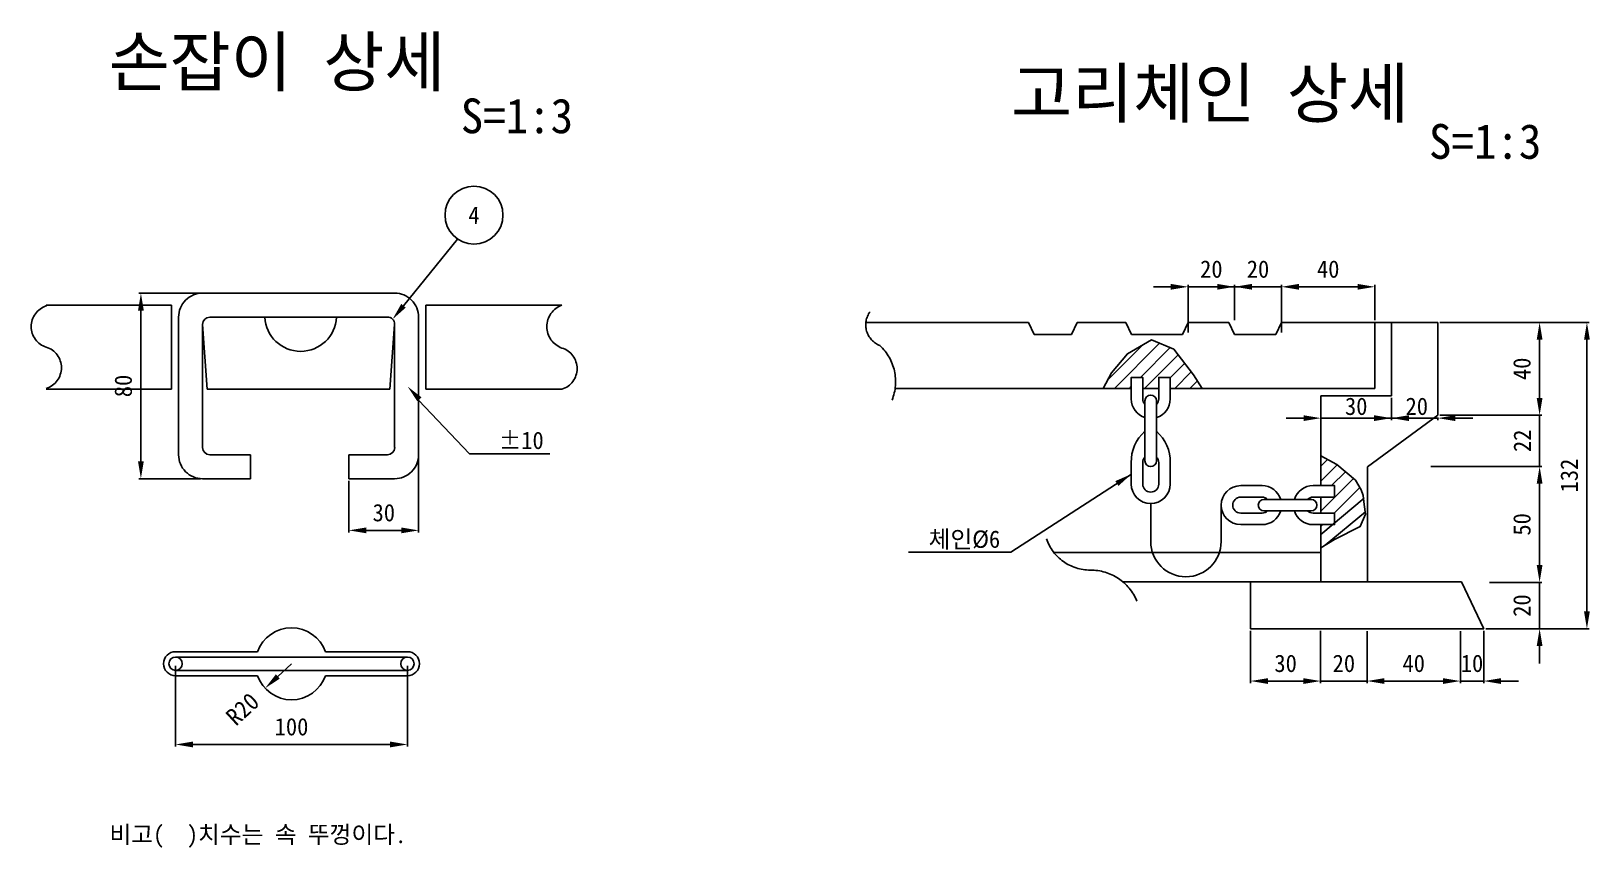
# Model space of a CAD drawing. Header units: millimetres. Extents: x -349 to 5904, y -2394 to 1429.
# Drawn here: x 5232 to 5904, y -423 to -71 of the extents above; entities that cross this region are included whole.
import ezdxf
from ezdxf.enums import TextEntityAlignment as Align

# ---------------------------------------------------------------- set-up
doc = ezdxf.new("R2010")
doc.units = ezdxf.units.MM
doc.header["$LTSCALE"] = 60
doc.linetypes.add('CENTER', pattern=[2, 1.25, -0.25, 0.25, -0.25])
for name, color, linetype in [('TN-CUTL', 1, 'CENTER'), ('TN-DIMS', 1, 'Continuous'), ('TN-LEAL', 1, 'Continuous'), ('TN-LEAT', 3, 'Continuous'), ('TN-STEL', 4, 'Continuous'), ('TN-TEX1', 6, 'Continuous'), ('TN-TEXT', 3, 'Continuous')]:
    doc.layers.add(name, color=color, linetype=linetype)
doc.styles.add('D', font='GulimChe.ttf')
doc.dimstyles.new('D', dxfattribs={"dimtxt": 2.5, "dimasz": 2.5, "dimexe": 1.25, "dimexo": 2, "dimgap": 1, "dimtad": 1, "dimdec": 0, "dimtxsty": 'D', "dimcen": 2.5, "dimclrd": 1, "dimclre": 1, "dimclrt": 7, "dimadec": 0, "dimazin": 0, "dimtfac": 1, "dimtdec": 0, "dimtmove": 0, "dimatfit": 3, "dimfxl": 0, "dimarcsym": 0})

msp = doc.modelspace()

# ---------------------------------------------------------------- texts
at = {"layer": 'TN-LEAT', "ltscale": 0.5, "style": 'D'}
msp.add_text('4', height=7.5, rotation=358.65923, dxfattribs=at).set_placement((5422.64, -150.17), align=Align.MIDDLE)
msp.add_text('%%P10', height=7.5, dxfattribs=at).set_placement((5433.33, -247.34), align=Align.MIDDLE_LEFT)
msp.add_text('체인Ø6', height=7.5, dxfattribs=at).set_placement((5649.61, -289.97), align=Align.MIDDLE_RIGHT)
at = {"layer": 'TN-TEX1', "ltscale": 0.5, "style": 'D'}
for s, height, p in [('손잡이 상세', 21, (5265.01, -94.49)), ('고리체인 상세', 21, (5654.27, -108.05)), ('S=1:3', 15, (5416.93, -114.84)), ('S=1:3', 15, (5834.57, -125.87))]:
    msp.add_text(s, height=height, dxfattribs=at).set_placement(p)
at = {"layer": 'TN-TEXT', "ltscale": 0.5, "style": 'D'}
msp.add_text('비고(  )치수는 속 뚜껑이다.', height=7.5, dxfattribs=at).set_placement((5265.4, -421.15))

# ---------------------------------------------------------------- blocks, each defined once
blk = doc.blocks.new('*D7')
at = {"layer": 'DEFPOINTS', "color": 0, "ltscale": 0.5}
for p in [(5770.93, -181.09), (5750.72, -196.43), (5770.93, -201.69)]:
    blk.add_point(p, dxfattribs=at)
at = {"layer": 'TN-DIMS', "color": 1, "lineweight": -2, "ltscale": 0.5}
for p, q in [((5743.22, -181.09), (5735.72, -181.09)), ((5750.72, -195.53), (5750.72, -180.19)), ((5750.72, -181.09), (5770.93, -181.09)), ((5770.93, -200.79), (5770.93, -180.19)), ((5778.43, -181.09), (5785.93, -181.09))]:
    blk.add_line(p, q, dxfattribs=at)
at = {"layer": 'TN-DIMS', "color": 1, "ltscale": 0.5}
for points in [[(5743.22, -179.84), (5743.22, -182.34), (5750.72, -181.09)], [(5778.43, -179.84), (5778.43, -182.34), (5770.93, -181.09)]]:
    blk.add_solid(points, dxfattribs=at)
at = {"layer": 'TN-DIMS', "color": 3, "ltscale": 0.5, "insert": (5760.82, -173.5), "char_height": 7.5, "attachment_point": 5, "style": 'D'}
blk.add_mtext('20', dxfattribs=at)
blk = doc.blocks.new('*D8')
at = {"layer": 'DEFPOINTS', "color": 0, "ltscale": 0.5}
for p in [(5398.78, -253.56), (5368.71, -263.91), (5398.78, -286.18)]:
    blk.add_point(p, dxfattribs=at)
at = {"layer": 'TN-DIMS', "color": 1, "lineweight": -2, "ltscale": 0.5}
for p, q in [((5398.78, -254.46), (5398.78, -287.08)), ((5368.71, -264.81), (5368.71, -287.08)), ((5376.21, -286.18), (5391.28, -286.18))]:
    blk.add_line(p, q, dxfattribs=at)
at = {"layer": 'TN-DIMS', "color": 1, "ltscale": 0.5}
for points in [[(5376.21, -284.93), (5376.21, -287.43), (5368.71, -286.18)], [(5391.28, -284.93), (5391.28, -287.43), (5398.78, -286.18)]]:
    blk.add_solid(points, dxfattribs=at)
at = {"layer": 'TN-DIMS', "color": 3, "ltscale": 0.5, "insert": (5383.74, -278.59), "char_height": 7.5, "attachment_point": 5, "style": 'D'}
blk.add_mtext('30', dxfattribs=at)
blk = doc.blocks.new('*D9')
at = {"layer": 'DEFPOINTS', "color": 0, "ltscale": 0.5}
for p in [(5293.94, -343.7), (5393.94, -343.7), (5393.94, -378.56)]:
    blk.add_point(p, dxfattribs=at)
at = {"layer": 'TN-DIMS', "color": 1, "lineweight": -2, "ltscale": 0.5}
for p, q in [((5293.94, -344.6), (5293.94, -379.46)), ((5393.94, -344.6), (5393.94, -379.46)), ((5301.44, -378.56), (5386.44, -378.56))]:
    blk.add_line(p, q, dxfattribs=at)
at = {"layer": 'TN-DIMS', "color": 1, "ltscale": 0.5}
for points in [[(5301.44, -377.31), (5301.44, -379.81), (5293.94, -378.56)], [(5386.44, -377.31), (5386.44, -379.81), (5393.94, -378.56)]]:
    blk.add_solid(points, dxfattribs=at)
at = {"layer": 'TN-DIMS', "color": 3, "ltscale": 0.5, "insert": (5343.94, -370.96), "char_height": 7.5, "attachment_point": 5, "style": 'D'}
blk.add_mtext('100', dxfattribs=at)
blk = doc.blocks.new('*D10')
at = {"layer": 'DEFPOINTS', "color": 0}
for p in [(5343.94, -343.76), (5332.54, -354.31)]:
    blk.add_point(p, dxfattribs=at)
at = {"layer": 'TN-DIMS', "color": 1, "lineweight": -2}
blk.add_line((5343.94, -343.76), (5338.04, -349.22), dxfattribs=at)
at = {"layer": 'TN-DIMS', "color": 1}
blk.add_solid([(5337.19, -348.3), (5338.89, -350.13), (5332.54, -354.31)], dxfattribs=at)
at = {"layer": 'TN-DIMS', "color": 3, "insert": (5322.82, -363.29), "char_height": 7.5, "attachment_point": 5, "rotation": 42.7565, "style": 'D'}
blk.add_mtext('R20', dxfattribs=at)
blk = doc.blocks.new('*D11')
at = {"layer": 'DEFPOINTS', "color": 0, "ltscale": 0.5}
for p in [(5305.57, -183.84), (5278.97, -263.91), (5305.57, -263.91)]:
    blk.add_point(p, dxfattribs=at)
at = {"layer": 'TN-DIMS', "color": 1, "lineweight": -2, "ltscale": 0.5}
for p, q in [((5304.67, -183.84), (5278.07, -183.84)), ((5278.97, -191.34), (5278.97, -256.41)), ((5304.67, -263.91), (5278.07, -263.91))]:
    blk.add_line(p, q, dxfattribs=at)
at = {"layer": 'TN-DIMS', "color": 1, "ltscale": 0.5}
for points in [[(5277.72, -191.34), (5280.22, -191.34), (5278.97, -183.84)], [(5277.72, -256.41), (5280.22, -256.41), (5278.97, -263.91)]]:
    blk.add_solid(points, dxfattribs=at)
at = {"layer": 'TN-DIMS', "color": 3, "ltscale": 0.5, "insert": (5271.39, -223.88), "char_height": 7.5, "attachment_point": 5, "rotation": 90, "style": 'D'}
blk.add_mtext('80', dxfattribs=at)
blk = doc.blocks.new('*D12')
at = {"layer": 'DEFPOINTS', "color": 0, "ltscale": 0.5}
for p in [(5750.72, -181.09), (5730.67, -201.69), (5750.72, -196.43)]:
    blk.add_point(p, dxfattribs=at)
at = {"layer": 'TN-DIMS', "color": 1, "lineweight": -2, "ltscale": 0.5}
for p, q in [((5723.17, -181.09), (5715.67, -181.09)), ((5730.67, -200.79), (5730.67, -180.19)), ((5730.67, -181.09), (5750.72, -181.09)), ((5750.72, -195.53), (5750.72, -180.19)), ((5758.22, -181.09), (5765.72, -181.09))]:
    blk.add_line(p, q, dxfattribs=at)
at = {"layer": 'TN-DIMS', "color": 1, "ltscale": 0.5}
for points in [[(5723.17, -179.84), (5723.17, -182.34), (5730.67, -181.09)], [(5758.22, -179.84), (5758.22, -182.34), (5750.72, -181.09)]]:
    blk.add_solid(points, dxfattribs=at)
at = {"layer": 'TN-DIMS', "color": 3, "ltscale": 0.5, "insert": (5740.69, -173.5), "char_height": 7.5, "attachment_point": 5, "style": 'D'}
blk.add_mtext('20', dxfattribs=at)
blk = doc.blocks.new('*D13')
at = {"layer": 'DEFPOINTS', "color": 0, "ltscale": 0.5}
for p in [(5834.41, -258.56), (5859.83, -308.62), (5882.28, -308.62)]:
    blk.add_point(p, dxfattribs=at)
at = {"layer": 'TN-DIMS', "color": 1, "lineweight": -2, "ltscale": 0.5}
for p, q in [((5835.31, -258.56), (5883.18, -258.56)), ((5882.28, -266.06), (5882.28, -301.12)), ((5860.73, -308.62), (5883.18, -308.62))]:
    blk.add_line(p, q, dxfattribs=at)
at = {"layer": 'TN-DIMS', "color": 1, "ltscale": 0.5}
for points in [[(5881.03, -266.06), (5883.53, -266.06), (5882.28, -258.56)], [(5881.03, -301.12), (5883.53, -301.12), (5882.28, -308.62)]]:
    blk.add_solid(points, dxfattribs=at)
at = {"layer": 'TN-DIMS', "color": 3, "ltscale": 0.5, "insert": (5874.69, -283.59), "char_height": 7.5, "attachment_point": 5, "rotation": 90, "style": 'D'}
blk.add_mtext('50', dxfattribs=at)
blk = doc.blocks.new('*D14')
at = {"layer": 'DEFPOINTS', "color": 0, "ltscale": 0.5}
for p in [(5838.41, -196.43), (5858.16, -328.63), (5902.69, -328.63)]:
    blk.add_point(p, dxfattribs=at)
at = {"layer": 'TN-DIMS', "color": 1, "lineweight": -2, "ltscale": 0.5}
for p, q in [((5839.31, -196.43), (5903.59, -196.43)), ((5902.69, -203.93), (5902.69, -321.13)), ((5859.06, -328.63), (5903.59, -328.63))]:
    blk.add_line(p, q, dxfattribs=at)
at = {"layer": 'TN-DIMS', "color": 1, "ltscale": 0.5}
for points in [[(5901.44, -203.93), (5903.94, -203.93), (5902.69, -196.43)], [(5901.44, -321.13), (5903.94, -321.13), (5902.69, -328.63)]]:
    blk.add_solid(points, dxfattribs=at)
at = {"layer": 'TN-DIMS', "color": 3, "ltscale": 0.5, "insert": (5895.09, -262.53), "char_height": 7.5, "attachment_point": 5, "rotation": 90, "style": 'D'}
blk.add_mtext('132', dxfattribs=at)
blk = doc.blocks.new('*D15')
at = {"layer": 'DEFPOINTS', "color": 0, "ltscale": 0.5}
for p in [(5807.87, -328.74), (5848.09, -328.74), (5848.09, -351.19)]:
    blk.add_point(p, dxfattribs=at)
at = {"layer": 'TN-DIMS', "color": 1, "lineweight": -2, "ltscale": 0.5}
for p, q in [((5807.87, -329.64), (5807.87, -352.09)), ((5848.09, -329.64), (5848.09, -352.09)), ((5815.37, -351.19), (5840.59, -351.19))]:
    blk.add_line(p, q, dxfattribs=at)
at = {"layer": 'TN-DIMS', "color": 1, "ltscale": 0.5}
for points in [[(5815.37, -349.94), (5815.37, -352.44), (5807.87, -351.19)], [(5840.59, -349.94), (5840.59, -352.44), (5848.09, -351.19)]]:
    blk.add_solid(points, dxfattribs=at)
at = {"layer": 'TN-DIMS', "color": 3, "ltscale": 0.5, "insert": (5827.98, -343.6), "char_height": 7.5, "attachment_point": 5, "style": 'D'}
blk.add_mtext('40', dxfattribs=at)
blk = doc.blocks.new('*D16')
at = {"layer": 'DEFPOINTS', "color": 0, "ltscale": 0.5}
for p in [(5787.84, -328.63), (5807.87, -328.74), (5807.87, -351.19)]:
    blk.add_point(p, dxfattribs=at)
at = {"layer": 'TN-DIMS', "color": 1, "lineweight": -2, "ltscale": 0.5}
for p, q in [((5787.84, -329.53), (5787.84, -352.09)), ((5807.87, -329.64), (5807.87, -352.09)), ((5780.34, -351.19), (5772.84, -351.19)), ((5787.84, -351.19), (5807.87, -351.19)), ((5815.37, -351.19), (5822.87, -351.19))]:
    blk.add_line(p, q, dxfattribs=at)
at = {"layer": 'TN-DIMS', "color": 1, "ltscale": 0.5}
for points in [[(5780.34, -349.94), (5780.34, -352.44), (5787.84, -351.19)], [(5815.37, -349.94), (5815.37, -352.44), (5807.87, -351.19)]]:
    blk.add_solid(points, dxfattribs=at)
at = {"layer": 'TN-DIMS', "color": 3, "ltscale": 0.5, "insert": (5797.85, -343.61), "char_height": 7.5, "attachment_point": 5, "style": 'D'}
blk.add_mtext('20', dxfattribs=at)
blk = doc.blocks.new('*D17')
at = {"layer": 'DEFPOINTS', "color": 0, "ltscale": 0.5}
for p in [(5757.62, -328.63), (5787.84, -328.63), (5787.84, -351.19)]:
    blk.add_point(p, dxfattribs=at)
at = {"layer": 'TN-DIMS', "color": 1, "lineweight": -2, "ltscale": 0.5}
for p, q in [((5757.62, -329.53), (5757.62, -352.09)), ((5787.84, -329.53), (5787.84, -352.09)), ((5765.12, -351.19), (5780.34, -351.19))]:
    blk.add_line(p, q, dxfattribs=at)
at = {"layer": 'TN-DIMS', "color": 1, "ltscale": 0.5}
for points in [[(5765.12, -349.94), (5765.12, -352.44), (5757.62, -351.19)], [(5780.34, -349.94), (5780.34, -352.44), (5787.84, -351.19)]]:
    blk.add_solid(points, dxfattribs=at)
at = {"layer": 'TN-DIMS', "color": 3, "ltscale": 0.5, "insert": (5772.73, -343.61), "char_height": 7.5, "attachment_point": 5, "style": 'D'}
blk.add_mtext('30', dxfattribs=at)
blk = doc.blocks.new('*D18')
at = {"layer": 'DEFPOINTS', "color": 0, "ltscale": 0.5}
for p in [(5859.83, -308.62), (5858.16, -328.63), (5882.28, -328.63)]:
    blk.add_point(p, dxfattribs=at)
at = {"layer": 'TN-DIMS', "color": 1, "lineweight": -2, "ltscale": 0.5}
for p, q in [((5882.28, -301.12), (5882.28, -293.62)), ((5860.73, -308.62), (5883.18, -308.62)), ((5882.28, -308.62), (5882.28, -328.63)), ((5859.06, -328.63), (5883.18, -328.63)), ((5882.28, -336.13), (5882.28, -343.63))]:
    blk.add_line(p, q, dxfattribs=at)
at = {"layer": 'TN-DIMS', "color": 1, "ltscale": 0.5}
for points in [[(5881.03, -301.12), (5883.53, -301.12), (5882.28, -308.62)], [(5881.03, -336.13), (5883.53, -336.13), (5882.28, -328.63)]]:
    blk.add_solid(points, dxfattribs=at)
at = {"layer": 'TN-DIMS', "color": 3, "ltscale": 0.5, "insert": (5874.69, -318.63), "char_height": 7.5, "attachment_point": 5, "rotation": 90, "style": 'D'}
blk.add_mtext('20', dxfattribs=at)
blk = doc.blocks.new('*D19')
at = {"layer": 'DEFPOINTS', "color": 0, "ltscale": 0.5}
for p in [(5848.09, -328.74), (5858.16, -328.63), (5858.16, -351.19)]:
    blk.add_point(p, dxfattribs=at)
at = {"layer": 'TN-DIMS', "color": 1, "lineweight": -2, "ltscale": 0.5}
for p, q in [((5848.09, -329.64), (5848.09, -352.09)), ((5858.16, -329.53), (5858.16, -352.09)), ((5840.59, -351.19), (5833.09, -351.19)), ((5848.09, -351.19), (5858.16, -351.19)), ((5865.66, -351.19), (5873.16, -351.19))]:
    blk.add_line(p, q, dxfattribs=at)
at = {"layer": 'TN-DIMS', "color": 1, "ltscale": 0.5}
for points in [[(5840.59, -349.94), (5840.59, -352.44), (5848.09, -351.19)], [(5865.66, -349.94), (5865.66, -352.44), (5858.16, -351.19)]]:
    blk.add_solid(points, dxfattribs=at)
at = {"layer": 'TN-DIMS', "color": 3, "ltscale": 0.5, "insert": (5853.13, -343.59), "char_height": 7.5, "attachment_point": 5, "style": 'D'}
blk.add_mtext('10', dxfattribs=at)
blk = doc.blocks.new('*D20')
at = {"layer": 'DEFPOINTS', "color": 0, "ltscale": 0.5}
for p in [(5838.41, -236.52), (5834.41, -258.56), (5882.28, -258.56)]:
    blk.add_point(p, dxfattribs=at)
at = {"layer": 'TN-DIMS', "color": 1, "lineweight": -2, "ltscale": 0.5}
for p, q in [((5882.28, -229.02), (5882.28, -221.52)), ((5839.31, -236.52), (5883.18, -236.52)), ((5882.28, -236.52), (5882.28, -258.56)), ((5835.31, -258.56), (5883.18, -258.56)), ((5882.28, -266.06), (5882.28, -273.56))]:
    blk.add_line(p, q, dxfattribs=at)
at = {"layer": 'TN-DIMS', "color": 1, "ltscale": 0.5}
for points in [[(5881.03, -229.02), (5883.53, -229.02), (5882.28, -236.52)], [(5881.03, -266.06), (5883.53, -266.06), (5882.28, -258.56)]]:
    blk.add_solid(points, dxfattribs=at)
at = {"layer": 'TN-DIMS', "color": 3, "ltscale": 0.5, "insert": (5874.78, -247.54), "char_height": 7.5, "attachment_point": 5, "rotation": 90, "style": 'D'}
blk.add_mtext('22', dxfattribs=at)
blk = doc.blocks.new('*D21')
at = {"layer": 'DEFPOINTS', "color": 0, "ltscale": 0.5}
for p in [(5838.41, -196.43), (5838.41, -236.52), (5882.28, -236.52)]:
    blk.add_point(p, dxfattribs=at)
at = {"layer": 'TN-DIMS', "color": 1, "lineweight": -2, "ltscale": 0.5}
for p, q in [((5839.31, -196.43), (5883.18, -196.43)), ((5882.28, -203.93), (5882.28, -229.02)), ((5839.31, -236.52), (5883.18, -236.52))]:
    blk.add_line(p, q, dxfattribs=at)
at = {"layer": 'TN-DIMS', "color": 1, "ltscale": 0.5}
for points in [[(5881.03, -203.93), (5883.53, -203.93), (5882.28, -196.43)], [(5881.03, -229.02), (5883.53, -229.02), (5882.28, -236.52)]]:
    blk.add_solid(points, dxfattribs=at)
at = {"layer": 'TN-DIMS', "color": 3, "ltscale": 0.5, "insert": (5874.68, -216.48), "char_height": 7.5, "attachment_point": 5, "rotation": 90, "style": 'D'}
blk.add_mtext('40', dxfattribs=at)
blk = doc.blocks.new('*D22')
at = {"layer": 'DEFPOINTS', "color": 0, "ltscale": 0.5}
for p in [(5787.96, -228.1), (5818.41, -228.1), (5818.41, -237.76)]:
    blk.add_point(p, dxfattribs=at)
at = {"layer": 'TN-DIMS', "color": 1, "lineweight": -2, "ltscale": 0.5}
for p, q in [((5787.96, -229), (5787.96, -238.66)), ((5818.41, -229), (5818.41, -238.66)), ((5780.46, -237.76), (5772.96, -237.76)), ((5787.96, -237.76), (5818.41, -237.76)), ((5825.91, -237.76), (5833.41, -237.76))]:
    blk.add_line(p, q, dxfattribs=at)
at = {"layer": 'TN-DIMS', "color": 1, "ltscale": 0.5}
for points in [[(5780.46, -236.51), (5780.46, -239.01), (5787.96, -237.76)], [(5825.91, -236.51), (5825.91, -239.01), (5818.41, -237.76)]]:
    blk.add_solid(points, dxfattribs=at)
at = {"layer": 'TN-DIMS', "color": 3, "ltscale": 0.5, "insert": (5803.18, -232.7), "char_height": 7.5, "attachment_point": 5, "style": 'D'}
blk.add_mtext('30', dxfattribs=at)
blk = doc.blocks.new('*D23')
at = {"layer": 'DEFPOINTS', "color": 0, "ltscale": 0.5}
for p in [(5818.41, -228.1), (5838.41, -236.52), (5838.41, -237.76)]:
    blk.add_point(p, dxfattribs=at)
at = {"layer": 'TN-DIMS', "color": 1, "lineweight": -2, "ltscale": 0.5}
for p, q in [((5818.41, -229), (5818.41, -238.66)), ((5810.91, -237.76), (5803.41, -237.76)), ((5818.41, -237.76), (5838.41, -237.76)), ((5838.41, -237.42), (5838.41, -238.66)), ((5845.91, -237.76), (5853.41, -237.76))]:
    blk.add_line(p, q, dxfattribs=at)
at = {"layer": 'TN-DIMS', "color": 1, "ltscale": 0.5}
for points in [[(5810.91, -236.51), (5810.91, -239.01), (5818.41, -237.76)], [(5845.91, -236.51), (5845.91, -239.01), (5838.41, -237.76)]]:
    blk.add_solid(points, dxfattribs=at)
at = {"layer": 'TN-DIMS', "color": 3, "ltscale": 0.5, "insert": (5829.31, -232.69), "char_height": 7.5, "attachment_point": 5, "style": 'D'}
blk.add_mtext('20', dxfattribs=at)
blk = doc.blocks.new('*D24')
at = {"layer": 'DEFPOINTS', "color": 0, "ltscale": 0.5}
for p in [(5811.25, -181.09), (5770.93, -196.43), (5811.25, -196.43)]:
    blk.add_point(p, dxfattribs=at)
at = {"layer": 'TN-DIMS', "color": 1, "lineweight": -2, "ltscale": 0.5}
for p, q in [((5770.93, -195.53), (5770.93, -180.19)), ((5778.43, -181.09), (5803.75, -181.09)), ((5811.25, -195.53), (5811.25, -180.19))]:
    blk.add_line(p, q, dxfattribs=at)
at = {"layer": 'TN-DIMS', "color": 1, "ltscale": 0.5}
for points in [[(5778.43, -179.84), (5778.43, -182.34), (5770.93, -181.09)], [(5803.75, -179.84), (5803.75, -182.34), (5811.25, -181.09)]]:
    blk.add_solid(points, dxfattribs=at)
at = {"layer": 'TN-DIMS', "color": 3, "ltscale": 0.5, "insert": (5791.09, -173.49), "char_height": 7.5, "attachment_point": 5, "style": 'D'}
blk.add_mtext('40', dxfattribs=at)

# ---------------------------------------------------------------- dimensions: what is measured, and where the dimension line sits
at = {"layer": 'TN-DIMS', "ltscale": 0.5}
for base, p1, p2, picture, middle in [((5750.72, -181.09), (5730.67, -201.69), (5750.72, -196.43), '*D12', (5740.69, -173.5)), ((5770.93, -181.09), (5750.72, -196.43), (5770.93, -201.69), '*D7', (5760.82, -173.5)), ((5811.25, -181.09), (5770.93, -196.43), (5811.25, -196.43), '*D24', (5791.09, -173.49)), ((5398.78, -286.18), (5368.71, -263.91), (5398.78, -253.56), '*D8', (5383.74, -278.59)), ((5787.84, -351.19), (5757.62, -328.63), (5787.84, -328.63), '*D17', (5772.73, -343.61)), ((5807.87, -351.19), (5787.84, -328.63), (5807.87, -328.74), '*D16', (5797.85, -343.61)), ((5848.09, -351.19), (5807.87, -328.74), (5848.09, -328.74), '*D15', (5827.98, -343.6)), ((5858.16, -351.19), (5848.09, -328.74), (5858.16, -328.63), '*D19', (5853.13, -343.59)), ((5393.94, -378.56), (5293.94, -343.7), (5393.94, -343.7), '*D9', (5343.94, -370.96))]:
    dim = msp.add_linear_dim(base=base, p1=p1, p2=p2, dimstyle='D', override={"dimscale": 3, "dimexe": 0.3, "dimexo": 0.3, "dimgap": 1.25, "dimlunit": 6, "dimclrt": 3, "dimtix": 1, "dimtmove": 2}, dxfattribs=at)
    dim.commit()
    dim.dimension.update_dxf_attribs({"geometry": picture, "text_midpoint": middle})
for base, p1, p2, picture, middle in [((5278.97, -263.91), (5305.57, -183.84), (5305.57, -263.91), '*D11', (5271.39, -223.88)), ((5902.69, -328.63), (5838.41, -196.43), (5858.16, -328.63), '*D14', (5895.09, -262.53)), ((5882.28, -236.52), (5838.41, -196.43), (5838.41, -236.52), '*D21', (5874.68, -216.48)), ((5882.28, -258.56), (5838.41, -236.52), (5834.41, -258.56), '*D20', (5874.78, -247.54)), ((5882.28, -308.62), (5834.41, -258.56), (5859.83, -308.62), '*D13', (5874.69, -283.59)), ((5882.28, -328.63), (5859.83, -308.62), (5858.16, -328.63), '*D18', (5874.69, -318.63))]:
    dim = msp.add_linear_dim(base=base, p1=p1, p2=p2, angle=90, dimstyle='D', override={"dimscale": 3, "dimexe": 0.3, "dimexo": 0.3, "dimgap": 1.25, "dimlunit": 6, "dimclrt": 3, "dimtix": 1, "dimtmove": 2}, dxfattribs=at)
    dim.commit()
    dim.dimension.update_dxf_attribs({"geometry": picture, "text_midpoint": middle})
for base, p1, p2, picture, middle in [((5818.41, -237.76), (5787.96, -228.1), (5818.41, -228.1), '*D22', (5803.18, -232.7)), ((5838.41, -237.76), (5818.41, -228.1), (5838.41, -236.52), '*D23', (5829.31, -232.69))]:
    dim = msp.add_linear_dim(base=base, p1=p1, p2=p2, dimstyle='D', override={"dimscale": 3, "dimexe": 0.3, "dimexo": 0.3, "dimgap": 1.25, "dimlunit": 6, "dimclrt": 3, "dimtix": 1, "dimtmove": 2}, dxfattribs=at)
    dim.commit()
    dim.dimension.update_dxf_attribs({"geometry": picture, "text_midpoint": middle, "dimtype": 160})
dim = msp.add_radius_dim(center=(5343.94, -343.76), mpoint=(5332.54, -354.31), text='R20', dimstyle='D', override={"dimscale": 3, "dimexe": 0.3, "dimexo": 0.3, "dimgap": 1.25, "dimlunit": 6, "dimclrt": 3, "dimtix": 1, "dimtmove": 2}, dxfattribs=at)
dim.commit()
dim.dimension.update_dxf_attribs({"geometry": '*D10', "text_midpoint": (5322.82, -363.29), "dimtype": 164})

# ---------------------------------------------------------------- linework, layer by layer
at = {"layer": 'TN-CUTL', "ltscale": 0.5}
for centre, radius, start, end in [((5240.95, -198.26), 9.31, 107.40649, 252.59351), ((5463.87, -198.26), 9.81, 109.5849, 250.4151), ((5601.19, -197.52), 9.57, 143.89666, 248.84514), ((5235.38, -216.02), 9.31, 287.40649, 72.59351), ((5457.8, -216.39), 9.31, 287.40649, 72.59351), ((5583.25, -221.99), 21.25, 337.96116, 46.99135), ((5688.45, -283.4), 19.93, 198.75667, 270.11788), ((5688.79, -324.58), 21.25, 21.79266, 90.82284)]:
    msp.add_arc(centre, radius, start, end, dxfattribs=at)
at = {"layer": 'TN-LEAL', "ltscale": 0.5}
for points in [[(5392.24, -189.28), (5415.58, -160.48)], [(5398.78, -229.97), (5420.68, -253.16), (5455.31, -253.16)]]:
    msp.add_lwpolyline(points, dxfattribs=at)
msp.add_circle((5422.64, -150.17), 12.5, dxfattribs=at)
for points in [[(5393.21, -190.07), (5387.51, -195.11), (5391.26, -188.49)], [(5398.19, -230.51), (5394.04, -224.14), (5400.04, -228.82)]]:
    msp.add_solid(points, dxfattribs=at)
at = {"layer": 'TN-STEL', "ltscale": 0.5}
for p, q in [((5238.16, -189.02), (5292.11, -189.02)), ((5238.16, -189.38), (5238.16, -189.02)), ((5292.11, -189.02), (5292.11, -225.27)), ((5385.32, -194.2), (5308.68, -194.2)), ((5401.89, -189.02), (5460.58, -189.02)), ((5401.89, -189.02), (5401.89, -225.27)), ((5305.57, -197.3), (5307.59, -225.27)), ((5305.57, -197.3), (5305.57, -250.45)), ((5388.42, -197.3), (5386.41, -225.27)), ((5388.42, -250.45), (5388.42, -197.3)), ((5591.97, -196.43), (5661.79, -196.43)), ((5661.79, -196.43), (5664.2, -201.69)), ((5680.41, -201.69), (5664.2, -201.69)), ((5682.82, -196.43), (5680.41, -201.69)), ((5682.82, -196.43), (5703.85, -196.43)), ((5703.85, -196.43), (5682.82, -196.43)), ((5703.85, -196.43), (5706.26, -201.69)), ((5728.26, -201.69), (5706.26, -201.69)), ((5730.67, -196.43), (5728.26, -201.69)), ((5730.67, -196.43), (5748.3, -196.43)), ((5748.3, -196.43), (5730.67, -196.43)), ((5748.3, -196.43), (5750.72, -201.69)), ((5768.52, -201.69), (5750.72, -201.69)), ((5770.93, -196.43), (5768.52, -201.69)), ((5770.93, -196.43), (5838.41, -196.43)), ((5811.25, -224.95), (5811.25, -196.43)), ((5811.25, -224.95), (5811.25, -196.43)), ((5818.41, -228.1), (5818.41, -196.43)), ((5838.41, -236.52), (5838.41, -196.43)), ((5695.93, -221.37), (5711.17, -206.13)), ((5698.85, -224.95), (5718.35, -205.46)), ((5710.09, -220.22), (5722.97, -207.34)), ((5711.86, -224.95), (5726.39, -210.42)), ((5722.95, -220.37), (5729.21, -214.11)), ((5724.88, -224.95), (5732.03, -217.79)), ((5731.38, -224.95), (5734.65, -221.68)), ((5238.16, -225.27), (5292.11, -225.27)), ((5307.59, -225.27), (5386.41, -225.27)), ((5401.89, -225.27), (5460.58, -225.27)), ((5604.29, -224.95), (5706.13, -224.95)), ((5705.36, -224.95), (5706.13, -224.18)), ((5711.09, -224.95), (5717.99, -224.95)), ((5722.95, -224.95), (5811.25, -224.95)), ((5787.96, -266.88), (5787.96, -228.1)), ((5787.96, -228.1), (5818.41, -228.1)), ((5808.09, -258.84), (5838.41, -236.52)), ((5308.68, -253.56), (5326.29, -253.56)), ((5326.29, -263.91), (5326.29, -253.56)), ((5368.71, -253.56), (5385.32, -253.56)), ((5368.71, -263.91), (5368.71, -253.56)), ((5787.96, -258.44), (5790.8, -255.6)), ((5787.96, -264.94), (5794.96, -257.94)), ((5792.52, -266.88), (5798.51, -260.89)), ((5808.09, -308.41), (5808.09, -258.84)), ((5787.96, -277.95), (5802.06, -263.85)), ((5793.67, -278.75), (5804.73, -267.69)), ((5806.23, -271.13), (5805.35, -268.76)), ((5714.54, -291), (5714.54, -274.62)), ((5744.93, -275.3), (5744.93, -291)), ((5787.96, -278.75), (5787.96, -271.85)), ((5787.96, -287.96), (5806.61, -272.31)), ((5806.61, -275.06), (5806.23, -271.13)), ((5807.16, -279.14), (5806.61, -275.06)), ((5789.82, -292.61), (5807.24, -278.19)), ((5787.96, -308.41), (5787.96, -283.71)), ((5787.96, -284.46), (5788.71, -283.71)), ((5672.84, -295.79), (5787.96, -295.79)), ((5702.58, -308.41), (5808.09, -308.41)), ((5757.62, -328.63), (5757.62, -308.41)), ((5787.96, -308.41), (5757.62, -308.41)), ((5848.65, -308.41), (5808.09, -308.41)), ((5858.16, -328.63), (5848.65, -308.41)), ((5858.16, -328.63), (5757.62, -328.63)), ((5393.94, -340.82), (5293.94, -340.82)), ((5293.94, -346.58), (5393.94, -346.58))]:
    msp.add_line(p, q, dxfattribs=at)
for points in [[(5368.71, -263.91), (5388.42, -263.91, 0.414214), (5398.78, -253.56), (5398.78, -194.2, 0.414214), (5388.42, -183.84), (5305.57, -183.84, 0.414214), (5295.22, -194.2), (5295.22, -253.56, 0.414214), (5305.57, -263.91), (5326.29, -263.91)], [(5712.06, -231.86, -0.19456), (5711.09, -229.46), (5711.09, -220.22), (5706.13, -220.22), (5706.13, -229.46, 0.329021), (5712.06, -237.5)], [(5717.02, -237.5, 0.329021), (5722.95, -229.46), (5722.95, -220.22), (5717.99, -220.22), (5717.99, -229.46, -0.19456), (5717.02, -231.86)], [(5712.06, -243.42, 0.222366), (5706.13, -256.96), (5706.13, -266.2, 1), (5722.95, -266.2), (5722.95, -256.96, 0.222366), (5717.02, -243.42)], [(5712.06, -254.56, 0.19456), (5711.09, -256.96), (5711.09, -266.2, 1), (5717.99, -266.2), (5717.99, -256.96, 0.19456), (5717.02, -254.56)], [(5770.62, -277.78, -0.329021), (5762.58, -283.71), (5753.34, -283.71, -1), (5753.34, -266.88), (5762.58, -266.88, -0.329021), (5770.62, -272.82)], [(5776.54, -272.82, -0.329021), (5784.58, -266.88), (5793.82, -266.88), (5793.82, -271.85), (5784.58, -271.85, 0.19456), (5782.18, -272.82)], [(5764.98, -277.78, -0.19456), (5762.58, -278.75), (5753.34, -278.75, -1), (5753.34, -271.85), (5762.58, -271.85, -0.19456), (5764.98, -272.82)], [(5782.18, -277.78, 0.19456), (5784.58, -278.75), (5793.82, -278.75), (5793.82, -283.71), (5784.58, -283.71, -0.329021), (5776.54, -277.78)], [(5329.32, -338.52), (5293.94, -338.52, 1), (5293.94, -348.88)], [(5358.61, -348.88), (5393.94, -348.88, 1), (5393.94, -338.52), (5358.57, -338.52, 1)], [(5293.94, -348.88), (5329.28, -348.88, 1)]]:
    msp.add_lwpolyline(points, format="xyb", dxfattribs=at)
for points in [[(5736.7, -224.95), (5733.04, -219.1), (5724.5, -207.96), (5714.82, -204.02), (5704.5, -209.97), (5697.69, -218.16), (5693.96, -224.95)], [(5805.35, -268.76), (5802.94, -264.58), (5794.75, -257.76), (5787.96, -254.04)], [(5787.96, -293.77), (5793.8, -290.12), (5804.95, -284.57), (5807.16, -279.14)]]:
    msp.add_lwpolyline(points, dxfattribs=at)
for points in [[(5712.06, -230.27, -1), (5717.02, -230.27), (5717.02, -256.15, -1), (5712.06, -256.15)], [(5783.78, -277.78, 1), (5783.78, -272.82), (5763.39, -272.82, 1), (5763.39, -277.78)]]:
    msp.add_lwpolyline(points, format="xyb", close=True, dxfattribs=at)
for centre, radius, start, end in [((5308.68, -197.3), 3.11, 90, 180), ((5347.88, -193.41), 15.53, 182.8931, 357.1069), ((5385.48, -197.14), 2.95, 356.87453, 93.12547), ((5308.68, -250.45), 3.11, 180, 270), ((5385.32, -250.45), 3.11, 270, 0), ((5729.73, -291), 15.19, 180, 0), ((5343.94, -343.76), 15.53, 19.71272, 160.28728), ((5293.94, -343.7), 2.88, 90, 270), ((5293.94, -343.7), 2.88, 270, 90), ((5393.94, -343.7), 2.88, 90, 270), ((5393.94, -343.7), 2.88, 270, 90), ((5343.94, -343.76), 15.53, 199.23008, 340.76992)]:
    msp.add_arc(centre, radius, start, end, dxfattribs=at)

msp.set_redraw_order([(e.dxf.handle, doc.entitydb.next_handle()) for e in msp.query("TEXT MTEXT ATTDEF DIMENSION ARC_DIMENSION")])  # texts and dimensions are drawn at this point

# ---------------------------------------------------------------- leaders
at = {"layer": 'TN-LEAL', "ltscale": 0.5}
msp.add_leader([(5706.25, -261.88), (5654.14, -295.64), (5610.03, -295.64)], dimstyle='D', override={"dimscale": 3, "dimexe": 0.3, "dimexo": 0.3, "dimgap": 1.25, "dimlunit": 6, "dimclrt": 3, "dimtix": 1, "dimtmove": 2}, dxfattribs=at)

doc.saveas('drawing.dxf')
